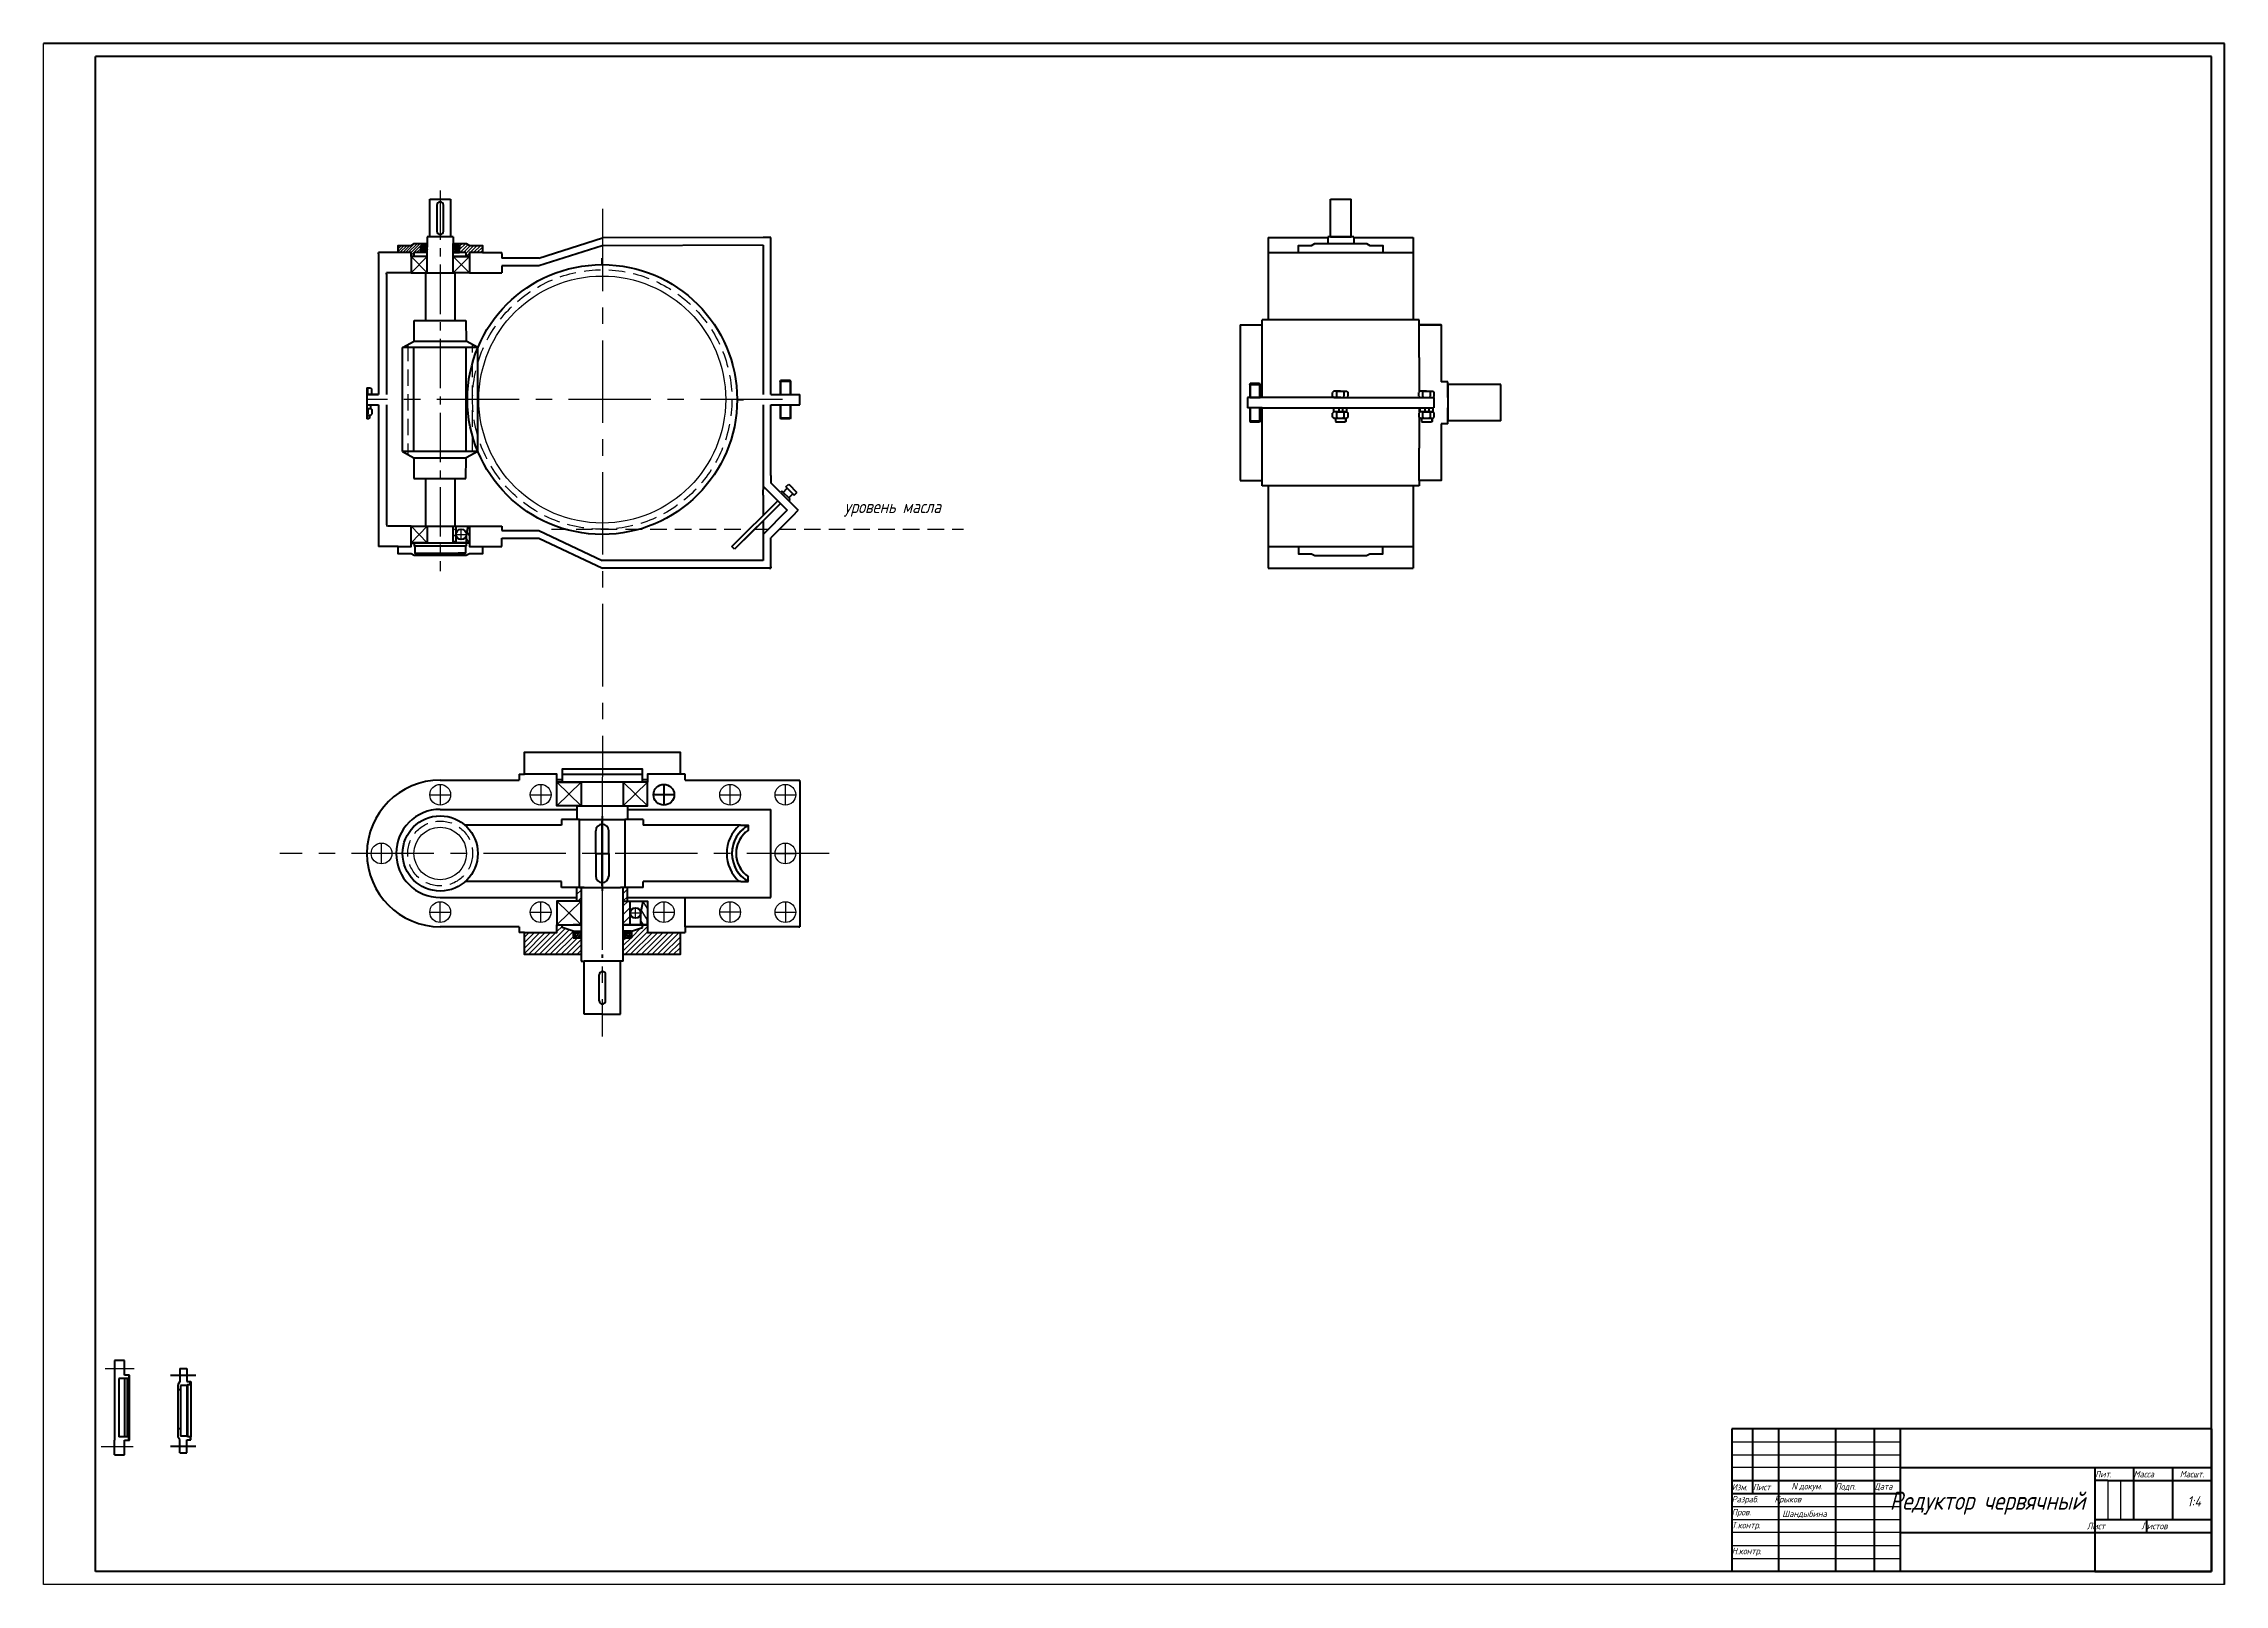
# Model space of a CAD drawing. Header units: millimetres. Extents: x -2503 to -1662, y -1923 to -1329.
import ezdxf

# ---------------------------------------------------------------- set-up
doc = ezdxf.new("R2010")
doc.units = ezdxf.units.MM
for name, pattern in [('осевая', [50.8, 31.75, -6.35, 6.35, -6.35]), ('осевая2', [28.575, 19.05, -3.175, 3.175, -3.175]), ('штриховая2', [9.525, 6.35, -3.175])]:
    doc.linetypes.add(name, pattern=pattern)
for name, color, linetype, lineweight in [('Основные', 7, 'Continuous', 53), ('Размеры', 7, 'Continuous', 25), ('РАМКА', 7, 'Continuous', 53), ('РАМКА1', 7, 'Continuous', 25), ('текст', 7, 'Continuous', 25), ('Тонкие', 7, 'Continuous', 25)]:
    doc.layers.add(name, color=color, linetype=linetype, lineweight=lineweight)
doc.styles.add('ADRF1', font='simplex.shx', dxfattribs={"width": 0.8, "oblique": 15})
pattern_1 = [(45, (-2453.2532, -1795.5792), (-1.459292, 1.459292), [])]
pattern_2 = [(45, (-2503.18955, -1923.3732), (-0.4939141, 0.4939141), []), (135, (-2503.18955, -1923.3732), (-0.4939141, -0.4939141), [])]
pattern_3 = [(45, (-2503.18955, -1923.37323), (-0.35921024, 0.35921024), []), (135, (-2503.18955, -1923.37323), (-0.35921024, -0.35921024), [])]

msp = doc.modelspace()

# ---------------------------------------------------------------- texts
at = {"layer": 'текст', "attachment_point": 5, "style": 'ADRF1'}
for s, insert, char_height, width in [('уровень масла', (-2175.77, -1508.55), 5, 49.3657), ('\\pxqj;Лит.', (-1704.69, -1880.87), 2.5, 15), ('\\pxqj;Масса', (-1689.69, -1880.87), 2.5, 15), ('Масшт.', (-1674.69, -1880.87), 2.5, 15), ('\\pxqj;Изм.', (-1848.19, -1885.87), 2.5, 8), ('\\pxqj;Разраб.', (-1843.19, -1890.87), 2.5, 18), ('\\pxqj;Лист', (-1839.19, -1885.87), 2.5, 10), ('\\pxqj;Крыков', (-1826.69, -1890.87), 2.5, 18), ('{\\fArial|b0|i0|c0|p34;N\\fArial|b0|i0|c204|p34; }докум.', (-1823.19, -1885.87), 2.5, 22), ('\\pxqj;Подп.', (-1804.69, -1885.87), 2.5, 15), ('\\pxqj;Дата', (-1792.19, -1885.87), 2.5, 10), ('Редуктор червячный', (-1753.57, -1892.07), 7, 75), ('1:4', (-1673.88, -1891.36), 4, 15), ('\\pxqj;Пров.', (-1843.19, -1895.87), 2.5, 18), ('\\pxqj;Т.контр.', (-1843.19, -1900.87), 2.5, 18), ('\\pxqj;Шандыбина', (-1823.69, -1896.37), 2.5, 18), ('\\pxqj;Лист ', (-1705.19, -1900.87), 2.5, 20), ('\\pxqj;Листов', (-1681.69, -1900.87), 2.5, 25), ('\\pxqj;Н.контр.', (-1843.19, -1910.87), 2.5, 18)]:
    msp.add_mtext(s, dxfattribs=dict(at, insert=insert, char_height=char_height, width=width))

# ---------------------------------------------------------------- hatches: boundary and pattern name
at = {"layer": 'Основные'}
h = msp.add_hatch(dxfattribs=at)
h.set_pattern_fill('ANSI32', color=256)
h.set_pattern_definition([(45, (-2512.328, -1923.373), (-6.7352, 6.7352), []), (45, (-2507.838, -1923.373), (-6.7352, 6.7352), [])])
h.paths.add_polyline_path([(-2470.04, -1867.75), (-2470.04, -1866.5), (-2470.29, -1866.5), (-2470.29, -1867.75)])
h = msp.add_hatch(dxfattribs=at)
h.set_pattern_fill('ANSI31', color=256)
h.set_pattern_definition([(45, (-2512.328, -1923.3732), (-2.24506, 2.24506), [])])
h.paths.add_polyline_path([(-2470.04, -1867.75), (-2470.04, -1866.5), (-2470.29, -1866.5), (-2470.29, -1867.75)])
at = {"layer": 'Тонкие'}
h = msp.add_hatch(dxfattribs=at)
h.set_pattern_fill('ANSI31', color=256, scale=0.24)
h.set_pattern_definition([(45, (-2503.18955, -1923.3732), (-0.5388154, 0.5388154), [])])
h.paths.add_polyline_path([(-2357.75, -1408.09), (-2357.75, -1407.39), (-2355.75, -1407.39), (-2355.25, -1407.39), (-2355.25, -1406.39), (-2360.25, -1406.39), (-2361.5, -1407.14), (-2366.5, -1407.14), (-2366.5, -1409.89), (-2362.75, -1409.89), (-2361.5, -1409.89), (-2361.5, -1411.39), (-2360.25, -1411.39), (-2360.25, -1411.14), (-2360.25, -1410.14), (-2359.98, -1409.89), (-2357.75, -1409.89)])
h = msp.add_hatch(dxfattribs=at)
h.set_pattern_fill('ANSI37', color=256, scale=0.16)
h.set_pattern_definition(pattern_3)
h.paths.add_polyline_path([(-2355.75, -1407.39), (-2357.75, -1407.39), (-2357.75, -1408.09), (-2357.75, -1409.89), (-2357.28, -1409.89), (-2357.28, -1408.09), (-2356.8, -1408.09), (-2356.8, -1408.53, -0.414214), (-2356.38, -1408.94, -0.414214), (-2356.8, -1409.35), (-2356.8, -1409.71), (-2355.77, -1409.71), (-2355.25, -1408.99)])
h = msp.add_hatch(dxfattribs=at)
h.set_pattern_fill('ANSI31', color=256, scale=0.29)
h.set_pattern_definition([(45, (-2503.1896, -1923.3732), (-0.6510686, 0.6510686), [])])
h.paths.add_polyline_path([(-2336.5, -1407.14), (-2339, -1407.14), (-2340.25, -1406.39), (-2345.25, -1406.39), (-2345.25, -1407.39), (-2342.75, -1407.39), (-2342.75, -1409.89), (-2340.42, -1409.89), (-2340.25, -1410.14), (-2340.25, -1411.14), (-2340.25, -1411.39), (-2339, -1411.39), (-2339, -1409.89), (-2336.5, -1409.89)])
h.paths.add_polyline_path([(-2334, -1407.14), (-2336.5, -1407.14), (-2336.5, -1409.89), (-2334, -1409.89)])
h = msp.add_hatch(dxfattribs=at)
h.set_pattern_fill('ANSI37', color=256, scale=0.16)
h.set_pattern_definition(pattern_3)
h.paths.add_polyline_path([(-2342.75, -1407.39), (-2344.75, -1407.39), (-2345.25, -1408.99), (-2344.73, -1409.71), (-2343.71, -1409.71), (-2343.71, -1409.35, -0.414214), (-2344.12, -1408.94, -0.414214), (-2343.71, -1408.53), (-2343.71, -1408.09), (-2343.22, -1408.09), (-2343.22, -1409.89), (-2342.75, -1409.89), (-2342.75, -1408.09)])
h = msp.add_hatch(dxfattribs=at)
h.set_pattern_fill('ANSI31', color=256, scale=0.52)
h.set_pattern_definition([(45, (-2453.2532, -1795.5792), (-1.167433, 1.167433), [])])
h.paths.add_polyline_path([(-2345.25, -1521.77), (-2344.13, -1521.77), (-2344.13, -1515.39), (-2345.25, -1515.39)])
h = msp.add_hatch(dxfattribs=at)
h.set_pattern_fill('ANSI31', color=256, scale=0.45, angle=75)
h.set_pattern_definition([(120, (-2453.2532, -1795.5792), (-1.237334, -0.714375), [])])
h.paths.add_polyline_path([(-2339, -1515.39), (-2339.43, -1515.39), (-2340.13, -1518.58), (-2340.13, -1521.77), (-2339, -1521.77)])
h = msp.add_hatch(dxfattribs=at)
h.set_pattern_fill('ANSI31', color=256, scale=0.65)
h.set_pattern_definition(pattern_1)
h.paths.add_polyline_path([(-2295.88, -1654.7), (-2296.5, -1654.7), (-2297.5, -1654.7), (-2297.5, -1659.98), (-2295.88, -1659.98)])
h = msp.add_hatch(dxfattribs=at)
h.set_pattern_fill('ANSI31', color=256, scale=0.65)
h.set_pattern_definition(pattern_1)
h.paths.add_polyline_path([(-2278, -1654.7), (-2279.63, -1654.7), (-2279.63, -1659.98), (-2278, -1659.98)])
h = msp.add_hatch(dxfattribs=at)
h.set_pattern_fill('ANSI31', color=256, scale=0.74)
h.set_pattern_definition([(45, (-2453.2532, -1795.5792), (-1.661347, 1.661347), [])])
h.paths.add_polyline_path([(-2276.94, -1659.98), (-2279.63, -1659.98), (-2279.63, -1669.1), (-2276.94, -1669.1)])
h = msp.add_hatch(dxfattribs=at)
h.set_pattern_fill('ANSI31', color=256, scale=0.74, angle=77)
h.set_pattern_definition([(122, (-2453.2532, -1795.5792), (-1.99249, -1.245045), [])])
h.paths.add_polyline_path([(-2270.25, -1659.98), (-2271.96, -1659.98), (-2272.94, -1664.54), (-2272.94, -1669.1), (-2270.25, -1669.1)])
h = msp.add_hatch(dxfattribs=at)
h.set_pattern_fill('ANSI31', color=256, scale=0.46)
h.set_pattern_definition([(45, (-2503.1896, -1923.3732), (-1.0327295, 1.0327295), [])])
h.paths.add_polyline_path([(-2295.88, -1674.1), (-2299, -1674.1), (-2299, -1671.6), (-2303.25, -1670.1), (-2303.25, -1669.1), (-2305.25, -1669.1), (-2305.25, -1672.1), (-2310.25, -1672.1), (-2310.25, -1680.6), (-2295.88, -1680.6)])
h.paths.add_polyline_path([(-2310.25, -1672.1), (-2317.75, -1672.1), (-2317.75, -1680.6), (-2310.25, -1680.6)])
h.paths.add_polyline_path([(-2265.25, -1672.1), (-2270.25, -1672.1), (-2270.25, -1669.1), (-2272.25, -1669.1), (-2272.25, -1670.1), (-2276.5, -1671.6), (-2276.5, -1674.1), (-2278.49, -1674.1), (-2279.63, -1674.1), (-2279.63, -1680.6), (-2265.25, -1680.6)])
h.paths.add_polyline_path([(-2257.75, -1672.1), (-2265.25, -1672.1), (-2265.25, -1680.6), (-2257.75, -1680.6)])
h = msp.add_hatch(dxfattribs=at)
h.set_pattern_fill('ANSI37', color=256, scale=0.22)
h.set_pattern_definition(pattern_2)
h.paths.add_polyline_path([(-2298.31, -1671.6), (-2299, -1671.6), (-2299, -1674.1), (-2297.01, -1674.1), (-2295.88, -1672.4), (-2296.66, -1671.84), (-2297.72, -1671.84), (-2297.72, -1672.13, -0.414214), (-2297.2, -1672.65, -0.414214), (-2297.72, -1673.16), (-2297.72, -1673.45), (-2298.31, -1673.45)])
h = msp.add_hatch(dxfattribs=at)
h.set_pattern_fill('ANSI37', color=256, scale=0.22)
h.set_pattern_definition(pattern_2)
h.paths.add_polyline_path([(-2277.2, -1671.6), (-2276.5, -1671.6), (-2276.5, -1674.1), (-2278.49, -1674.1), (-2279.63, -1672.4), (-2278.85, -1671.84), (-2277.79, -1671.84), (-2277.79, -1672.13, 0.414214), (-2278.3, -1672.65, 0.414214), (-2277.79, -1673.16), (-2277.79, -1673.45), (-2277.2, -1673.45)])

# ---------------------------------------------------------------- linework, layer by layer
at = {"layer": 'Основные'}
for p, q in [((-1662.19, -1329.37), (-2503.19, -1329.37)), ((-1667.19, -1334.37), (-2483.19, -1334.37)), ((-1667.19, -1918.37), (-1667.19, -1334.37)), ((-1662.19, -1923.37), (-1662.19, -1329.37)), ((-2354.25, -1403.89), (-2354.25, -1389.39)), ((-2354.25, -1389.39), (-2346.25, -1389.39)), ((-2351.5, -1391.64), (-2351.5, -1401.64)), ((-2349, -1401.64), (-2349, -1391.64)), ((-2346.25, -1389.39), (-2346.25, -1403.89)), ((-2006.97, -1403.89), (-2006.97, -1389.39)), ((-2006.97, -1389.39), (-1998.97, -1389.39)), ((-1998.97, -1403.89), (-1998.97, -1389.39)), ((-2355.25, -1403.89), (-2355.25, -1407.86)), ((-2345.25, -1403.89), (-2355.25, -1403.89)), ((-2345.25, -1403.89), (-2345.25, -1406.39)), ((-2312.22, -1412.08), (-2287.65, -1404.23)), ((-2225.75, -1404.08), (-2287.65, -1404.23)), ((-2222.75, -1404.08), (-2225.75, -1404.08)), ((-2222.75, -1464.58), (-2222.75, -1404.08)), ((-2030.97, -1404.08), (-2030.97, -1406.39)), ((-2030.97, -1404.08), (-2007.97, -1404.08)), ((-2030.97, -1404.08), (-2007.97, -1404.08)), ((-1997.97, -1403.89), (-2007.97, -1403.89)), ((-2007.97, -1403.89), (-2007.97, -1404.08)), ((-2007.97, -1404.08), (-2007.97, -1406.39)), ((-2006.97, -1403.89), (-1998.97, -1403.89)), ((-1997.97, -1403.89), (-1997.97, -1404.08)), ((-1997.97, -1404.08), (-1974.97, -1404.08)), ((-1997.97, -1404.08), (-1997.97, -1406.39)), ((-1997.97, -1404.08), (-1974.97, -1404.08)), ((-1974.97, -1404.08), (-1974.97, -1406.39)), ((-2373.5, -1409.89), (-2374, -1409.89)), ((-2374, -1410.39), (-2374, -1409.89)), ((-2374, -1410.39), (-2374, -1464.58)), ((-2366.5, -1409.89), (-2373.5, -1409.89)), ((-2359.98, -1409.89), (-2360.25, -1410.14)), ((-2355.25, -1409.89), (-2359.98, -1409.89)), ((-2357.75, -1407.39), (-2355.75, -1407.39)), ((-2357.75, -1407.39), (-2357.75, -1408.09)), ((-2357.75, -1408.09), (-2357.75, -1407.39)), ((-2357.75, -1409.89), (-2357.75, -1408.09)), ((-2355.25, -1409.89), (-2357.75, -1409.89)), ((-2357.28, -1408.09), (-2356.8, -1408.09)), ((-2357.28, -1408.09), (-2357.28, -1409.89)), ((-2356.8, -1408.09), (-2356.8, -1408.53)), ((-2356.8, -1409.35), (-2356.8, -1409.71)), ((-2356.8, -1409.71), (-2355.77, -1409.71)), ((-2355.77, -1409.71), (-2355.25, -1408.99)), ((-2355.75, -1407.39), (-2355.25, -1408.99)), ((-2355.25, -1411.39), (-2355.25, -1406.39)), ((-2345.25, -1411.39), (-2345.25, -1406.39)), ((-2344.75, -1407.39), (-2345.25, -1408.99)), ((-2344.73, -1409.71), (-2345.25, -1408.99)), ((-2340.42, -1409.89), (-2345.25, -1409.89)), ((-2345.25, -1409.89), (-2342.75, -1409.89)), ((-2342.75, -1407.39), (-2344.75, -1407.39)), ((-2343.71, -1409.71), (-2344.73, -1409.71)), ((-2343.22, -1408.09), (-2343.71, -1408.09)), ((-2343.71, -1408.09), (-2343.71, -1408.53)), ((-2343.71, -1409.35), (-2343.71, -1409.71)), ((-2343.22, -1408.09), (-2343.22, -1409.89)), ((-2342.75, -1409.89), (-2343.22, -1409.89)), ((-2342.75, -1409.89), (-2342.75, -1407.39)), ((-2342.75, -1407.39), (-2342.75, -1408.09)), ((-2342.75, -1409.89), (-2342.75, -1408.09)), ((-2334, -1409.89), (-2327, -1409.89)), ((-2327, -1409.89), (-2326.5, -1409.89)), ((-2327, -1409.89), (-2326.5, -1409.89)), ((-2326.5, -1410.39), (-2326.5, -1409.89)), ((-2326.5, -1410.39), (-2326.5, -1412.08)), ((-2318.04, -1412.08), (-2326.5, -1412.08)), ((-2312.22, -1412.08), (-2318.04, -1412.08)), ((-2287.75, -1407.3), (-2312.22, -1415.08)), ((-2312.22, -1412.08), (-2312.22, -1412.08)), ((-2287.77, -1414.58), (-2287.77, -1412.08)), ((-2287.77, -1412.08), (-2287.77, -1412.08)), ((-2225.75, -1407.08), (-2287.75, -1407.3)), ((-2225.75, -1407.08), (-2225.75, -1464.58)), ((-2030.97, -1406.39), (-2030.97, -1409.89)), ((-2030.97, -1409.89), (-2030.97, -1435.83)), ((-2030.97, -1409.89), (-1974.97, -1409.89)), ((-2019.22, -1409.89), (-1986.72, -1409.89)), ((-2007.97, -1406.39), (-1997.97, -1406.39)), ((-1974.97, -1406.39), (-1974.97, -1409.89)), ((-1974.97, -1409.89), (-1974.97, -1435.83)), ((-2370.5, -1417.77), (-2371, -1417.77)), ((-2371, -1418.27), (-2371, -1417.77)), ((-2371, -1418.27), (-2371, -1464.58)), ((-2361.5, -1417.77), (-2370.5, -1417.77)), ((-2355.88, -1417.77), (-2355.88, -1436.08)), ((-2355.88, -1417.77), (-2344.63, -1417.77)), ((-2344.63, -1417.77), (-2344.63, -1436.08)), ((-2339, -1417.77), (-2327.03, -1417.77)), ((-2327.03, -1417.77), (-2326.53, -1417.77)), ((-2327.03, -1417.77), (-2326.53, -1417.77)), ((-2312.22, -1415.08), (-2326.53, -1415.08)), ((-2326.53, -1415.08), (-2326.53, -1417.27)), ((-2326.53, -1417.27), (-2326.53, -1417.77)), ((-2312.22, -1415.08), (-2312.22, -1415.08)), ((-2360.32, -1444.08), (-2360.32, -1436.08)), ((-2360.32, -1436.08), (-2340.32, -1436.08)), ((-2340.32, -1436.08), (-2340.19, -1444.08)), ((-2041.75, -1437.83), (-2033.25, -1437.83)), ((-2041.75, -1437.83), (-2041.75, -1497.83)), ((-1974.97, -1435.83), (-2033.25, -1435.83)), ((-2033.25, -1465.83), (-2033.25, -1435.83)), ((-1972.7, -1435.83), (-1974.97, -1435.83)), ((-1972.7, -1437.83), (-1972.7, -1435.83)), ((-1964.2, -1437.83), (-1972.7, -1437.83)), ((-2364.75, -1446.58), (-2360.32, -1444.08)), ((-2360.32, -1444.08), (-2340.19, -1444.08)), ((-2335.75, -1446.58), (-2340.19, -1444.08)), ((-2364.75, -1486.58), (-2364.75, -1446.58)), ((-2335.75, -1446.58), (-2364.75, -1446.58)), ((-2360.38, -1486.58), (-2360.38, -1446.58)), ((-2340.25, -1446.58), (-2360.25, -1446.58)), ((-2335.75, -1486.58), (-2335.75, -1446.58)), ((-1972.7, -1450.33), (-1972.7, -1463.64)), ((-2378.5, -1462.08), (-2378.5, -1462.2)), ((-2378.5, -1462.08), (-2377.63, -1462.08)), ((-2378.5, -1462.08), (-2378.5, -1464.58)), ((-2378.5, -1462.2), (-2378.13, -1462.58)), ((-2378.13, -1464.08), (-2378.13, -1462.58)), ((-2377.63, -1462.08), (-2377.13, -1462.08)), ((-2377.13, -1462.08), (-2376.63, -1462.58)), ((-2376.63, -1464.08), (-2376.63, -1462.58)), ((-2219.13, -1459.58), (-2218.99, -1459.08)), ((-2219.13, -1459.58), (-2215.13, -1459.54)), ((-2219.13, -1459.58), (-2219.13, -1464.58)), ((-2218.99, -1459.08), (-2215.34, -1459.08)), ((-2218.99, -1459.58), (-2218.99, -1464.58)), ((-2215.13, -1459.54), (-2215.34, -1459.08)), ((-2215.34, -1459.54), (-2215.34, -1464.58)), ((-2215.13, -1459.54), (-2215.13, -1464.58)), ((-2038.06, -1460.83), (-2037.92, -1460.33)), ((-2038.06, -1460.83), (-2034.06, -1460.79)), ((-2038.06, -1460.83), (-2038.06, -1465.83)), ((-2037.92, -1460.33), (-2034.27, -1460.33)), ((-2037.92, -1460.83), (-2037.92, -1465.83)), ((-2034.06, -1460.79), (-2034.27, -1460.33)), ((-2034.27, -1460.79), (-2034.27, -1465.83)), ((-2034.06, -1460.79), (-2034.06, -1465.83)), ((-2005.6, -1463.33), (-2006.1, -1463.83)), ((-2003.1, -1463.33), (-2005.6, -1463.33)), ((-2004.6, -1463.83), (-2004.1, -1463.33)), ((-2004.1, -1463.33), (-2002.1, -1463.33)), ((-2003.1, -1463.33), (-2000.6, -1463.33)), ((-2002.1, -1463.33), (-2001.6, -1463.83)), ((-2000.6, -1463.33), (-2000.1, -1463.83)), ((-1972.38, -1463.33), (-1972.88, -1463.83)), ((-1969.88, -1463.33), (-1972.38, -1463.33)), ((-1971.38, -1463.83), (-1970.88, -1463.33)), ((-1970.88, -1463.33), (-1968.88, -1463.33)), ((-1969.88, -1463.33), (-1967.38, -1463.33)), ((-1968.88, -1463.33), (-1968.38, -1463.83)), ((-1967.38, -1463.33), (-1966.88, -1463.83)), ((-1961.7, -1459.7), (-1964.2, -1459.7)), ((-1961.7, -1465.83), (-1961.7, -1459.7)), ((-1941.2, -1460.83), (-1961.7, -1460.83)), ((-1961.7, -1460.83), (-1961.7, -1465.83)), ((-1941.2, -1474.83), (-1941.2, -1460.83)), ((-2378.5, -1464.45), (-2378.13, -1464.08)), ((-2378.5, -1464.45), (-2378.5, -1474.08)), ((-2378.5, -1464.58), (-2374, -1464.58)), ((-2374, -1464.58), (-2378.5, -1464.58)), ((-2378.5, -1464.58), (-2377.13, -1464.58)), ((-2378.5, -1468.58), (-2374, -1468.58)), ((-2378.5, -1470.08), (-2377.5, -1470.08)), ((-2378.5, -1470.08), (-2378, -1470.58)), ((-2378.5, -1470.08), (-2377, -1470.08)), ((-2378, -1472.08), (-2378, -1470.58)), ((-2377.13, -1464.58), (-2376.63, -1464.08)), ((-2377, -1470.08), (-2377, -1468.58)), ((-2377, -1470.08), (-2376.5, -1470.58)), ((-2376.5, -1472.08), (-2376.5, -1470.58)), ((-2374, -1468.58), (-2374, -1522.77)), ((-2371, -1468.58), (-2371, -1514.89)), ((-2235.75, -1466.58), (-2233.25, -1466.58)), ((-2235.75, -1466.58), (-2233.25, -1466.58)), ((-2225.75, -1468.58), (-2225.75, -1498.86)), ((-2222.75, -1464.58), (-2211.5, -1464.58)), ((-2222.75, -1468.58), (-2211.5, -1468.58)), ((-2222.75, -1495.86), (-2222.75, -1468.58)), ((-2219.63, -1464.58), (-2214.63, -1464.58)), ((-2219.13, -1468.58), (-2219.13, -1473.58)), ((-2218.99, -1468.58), (-2218.99, -1473.58)), ((-2215.34, -1468.58), (-2215.34, -1473.58)), ((-2215.13, -1468.58), (-2215.13, -1473.58)), ((-2211.5, -1468.58), (-2211.5, -1464.58)), ((-2033.25, -1465.83), (-2038.87, -1465.83)), ((-2038.87, -1465.83), (-2038.87, -1469.83)), ((-2033.25, -1469.83), (-2038.87, -1469.83)), ((-2038.06, -1465.83), (-2034.06, -1465.83)), ((-2038.06, -1469.83), (-2038.06, -1474.83)), ((-2037.92, -1469.83), (-2037.92, -1474.83)), ((-2034.27, -1469.83), (-2034.27, -1474.83)), ((-2034.06, -1469.83), (-2034.06, -1474.83)), ((-2002.97, -1465.83), (-2033.25, -1465.83)), ((-2033.25, -1499.83), (-2033.25, -1469.83)), ((-2033.25, -1469.83), (-2003.97, -1469.83)), ((-2006.1, -1465.33), (-2006.1, -1463.83)), ((-2006.1, -1465.33), (-2005.6, -1465.83)), ((-2005.6, -1471.33), (-2006.1, -1471.83)), ((-2005.6, -1465.83), (-2000.6, -1465.83)), ((-2005.6, -1471.33), (-2005.6, -1469.83)), ((-2000.6, -1471.33), (-2005.6, -1471.33)), ((-2003.1, -1471.33), (-2005.6, -1471.33)), ((-2004.6, -1463.83), (-2004.6, -1465.33)), ((-2004.1, -1465.83), (-2004.6, -1465.33)), ((-2004.6, -1471.83), (-2004.1, -1471.33)), ((-2004.1, -1471.33), (-2002.1, -1471.33)), ((-2003.97, -1469.83), (-2001.97, -1469.83)), ((-2003.72, -1469.83), (-2003.72, -1471.33)), ((-2003.1, -1471.33), (-2000.6, -1471.33)), ((-2002.97, -1465.83), (-1972.7, -1465.83)), ((-2002.97, -1469.83), (-1972.7, -1469.83)), ((-2002.22, -1469.83), (-2002.22, -1471.33)), ((-2002.1, -1465.83), (-2001.6, -1465.33)), ((-2002.1, -1471.33), (-2001.6, -1471.83)), ((-2001.6, -1465.33), (-2001.6, -1463.83)), ((-2000.6, -1465.83), (-2000.1, -1465.33)), ((-2000.6, -1471.33), (-2000.6, -1469.83)), ((-2000.6, -1471.33), (-2000.1, -1471.83)), ((-2000.1, -1465.33), (-2000.1, -1463.83)), ((-1991.58, -1469.83), (-1988.58, -1469.83)), ((-1990.46, -1465.83), (-1990.21, -1465.83)), ((-1990.21, -1465.83), (-1985.46, -1465.83)), ((-1990.21, -1465.83), (-1990.21, -1465.83)), ((-1988.83, -1469.83), (-1986.83, -1469.83)), ((-1987.08, -1469.83), (-1984.08, -1469.83)), ((-1972.88, -1465.33), (-1972.88, -1463.83)), ((-1972.88, -1465.33), (-1972.38, -1465.83)), ((-1972.38, -1471.33), (-1972.88, -1471.83)), ((-1972.7, -1465.52), (-1972.7, -1465.83)), ((-1972.7, -1465.83), (-1967.07, -1465.83)), ((-1972.7, -1469.83), (-1972.7, -1471.64)), ((-1972.7, -1469.83), (-1967.07, -1469.83)), ((-1972.38, -1465.83), (-1967.38, -1465.83)), ((-1972.38, -1471.33), (-1972.38, -1469.83)), ((-1967.38, -1471.33), (-1972.38, -1471.33)), ((-1969.88, -1471.33), (-1972.38, -1471.33)), ((-1971.38, -1463.83), (-1971.38, -1465.33)), ((-1970.88, -1465.83), (-1971.38, -1465.33)), ((-1971.38, -1471.83), (-1970.88, -1471.33)), ((-1970.88, -1471.33), (-1968.88, -1471.33)), ((-1970.51, -1469.83), (-1970.51, -1471.33)), ((-1969.88, -1471.33), (-1967.38, -1471.33)), ((-1969.01, -1469.83), (-1969.01, -1471.33)), ((-1968.88, -1465.83), (-1968.38, -1465.33)), ((-1968.88, -1471.33), (-1968.38, -1471.83)), ((-1968.38, -1465.33), (-1968.38, -1463.83)), ((-1967.38, -1465.83), (-1966.88, -1465.33)), ((-1967.38, -1471.33), (-1967.38, -1469.83)), ((-1967.38, -1471.33), (-1966.88, -1471.83)), ((-1967.07, -1465.83), (-1967.07, -1469.83)), ((-1966.88, -1465.33), (-1966.88, -1463.83)), ((-1961.7, -1465.83), (-1961.7, -1469.83)), ((-1961.7, -1475.95), (-1961.7, -1469.83)), ((-1961.7, -1469.83), (-1961.7, -1474.83)), ((-2378.5, -1472.58), (-2378, -1472.08)), ((-2378.5, -1472.58), (-2377, -1472.58)), ((-2377.75, -1474.08), (-2378.5, -1474.08)), ((-2377.5, -1473.83), (-2377.75, -1474.08)), ((-2377.5, -1472.58), (-2377.5, -1473.83)), ((-2377, -1472.58), (-2376.5, -1472.08)), ((-2219.13, -1473.58), (-2215.13, -1473.58)), ((-2219.13, -1473.58), (-2218.99, -1474.08)), ((-2215.34, -1474.08), (-2218.99, -1474.08)), ((-2215.13, -1473.58), (-2215.34, -1474.08)), ((-2038.06, -1474.83), (-2034.06, -1474.83)), ((-2038.06, -1474.83), (-2037.92, -1475.33)), ((-2034.27, -1475.33), (-2037.92, -1475.33)), ((-2034.06, -1474.83), (-2034.27, -1475.33)), ((-2006.1, -1473.33), (-2006.1, -1471.83)), ((-2006.1, -1473.33), (-2005.6, -1473.83)), ((-2005.6, -1473.83), (-2000.6, -1473.83)), ((-2004.97, -1473.83), (-2004.97, -1475.08)), ((-2004.97, -1475.08), (-2004.72, -1475.33)), ((-2001.22, -1475.33), (-2004.72, -1475.33)), ((-2004.6, -1471.83), (-2004.6, -1473.33)), ((-2004.1, -1473.83), (-2004.6, -1473.33)), ((-2002.1, -1473.83), (-2001.6, -1473.33)), ((-2001.6, -1473.33), (-2001.6, -1471.83)), ((-2000.97, -1475.08), (-2001.22, -1475.33)), ((-2000.97, -1473.83), (-2000.97, -1475.08)), ((-2000.6, -1473.83), (-2000.1, -1473.33)), ((-2000.1, -1473.33), (-2000.1, -1471.83)), ((-1972.88, -1471.83), (-1972.88, -1473.33)), ((-1972.88, -1473.33), (-1972.38, -1473.83)), ((-1972.7, -1473.52), (-1972.7, -1485.33)), ((-1972.38, -1473.83), (-1967.38, -1473.83)), ((-1971.76, -1473.83), (-1971.76, -1475.08)), ((-1971.76, -1475.08), (-1971.51, -1475.33)), ((-1968.01, -1475.33), (-1971.51, -1475.33)), ((-1971.38, -1471.83), (-1971.38, -1473.33)), ((-1970.88, -1473.83), (-1971.38, -1473.33)), ((-1968.88, -1473.83), (-1968.38, -1473.33)), ((-1968.38, -1473.33), (-1968.38, -1471.83)), ((-1967.76, -1475.08), (-1968.01, -1475.33)), ((-1967.76, -1473.83), (-1967.76, -1475.08)), ((-1967.38, -1473.83), (-1966.88, -1473.33)), ((-1966.88, -1473.33), (-1966.88, -1471.83)), ((-1961.7, -1475.95), (-1964.2, -1475.95)), ((-1941.2, -1474.83), (-1961.7, -1474.83)), ((-2335.75, -1486.58), (-2364.75, -1486.58)), ((-2364.75, -1486.58), (-2360.38, -1489.08)), ((-2335.75, -1486.58), (-2340.19, -1489.08)), ((-2360.38, -1489.08), (-2360.38, -1497.08)), ((-2360.38, -1489.08), (-2340.19, -1489.08)), ((-2340.38, -1497.08), (-2340.19, -1489.08)), ((-2222.75, -1495.86), (-2222.75, -1498.34)), ((-2360.38, -1497.08), (-2340.38, -1497.08)), ((-2355.88, -1497.08), (-2355.88, -1515.39)), ((-2344.63, -1497.08), (-2344.63, -1515.39)), ((-2225.75, -1498.86), (-2225.75, -1501.34)), ((-2225.75, -1499.94), (-2216.39, -1509.3)), ((-2225.75, -1503.46), (-2225.75, -1501.34)), ((-2225.75, -1503.46), (-2225.75, -1505.94)), ((-2222.75, -1498.34), (-2222.75, -1498.69)), ((-2219.04, -1502.41), (-2222.75, -1498.69)), ((-2220.1, -1505.59), (-2220.63, -1505.06)), ((-2218.51, -1501.87), (-2219.04, -1502.41)), ((-2219.04, -1502.41), (-2215.86, -1505.59)), ((-2215.33, -1505.06), (-2218.51, -1501.87)), ((-2217.98, -1502.41), (-2216.39, -1500.81)), ((-2216.92, -1500.28), (-2215.86, -1499.22)), ((-2216.92, -1500.28), (-2213.74, -1503.47)), ((-2215.86, -1499.22), (-2212.68, -1502.41)), ((-2214.27, -1502.94), (-2215.86, -1504.53)), ((-2215.86, -1505.59), (-2215.33, -1505.06)), ((-2213.74, -1503.47), (-2212.68, -1502.41)), ((-2041.75, -1497.83), (-2033.25, -1497.83)), ((-1972.7, -1499.83), (-2033.25, -1499.83)), ((-2030.97, -1499.83), (-2033.25, -1499.83)), ((-2030.97, -1499.83), (-2030.97, -1523.27)), ((-1972.7, -1499.83), (-1974.97, -1499.83)), ((-1974.97, -1499.83), (-1974.97, -1523.27)), ((-1972.7, -1497.83), (-1972.7, -1499.83)), ((-1964.2, -1497.83), (-1972.7, -1497.83)), ((-2237.78, -1523.26), (-2220.1, -1505.59)), ((-2219.04, -1506.65), (-2236.72, -1524.33)), ((-2219.04, -1506.65), (-2233.18, -1520.79)), ((-2225.75, -1505.94), (-2225.75, -1511.24)), ((-2216.39, -1509.3), (-2225.75, -1518.66)), ((-2225.75, -1513.36), (-2225.75, -1528.58)), ((-2214.27, -1511.42), (-2222.75, -1519.91)), ((-2220.1, -1505.59), (-2219.04, -1506.65)), ((-2219.04, -1506.65), (-2218.51, -1507.18)), ((-2215.86, -1505.59), (-2212.15, -1509.3)), ((-2214.27, -1511.42), (-2212.15, -1509.3)), ((-2361.5, -1515.39), (-2370.5, -1515.39)), ((-2355.25, -1515.39), (-2345.25, -1515.39)), ((-2344.13, -1521.77), (-2344.13, -1515.39)), ((-2340.13, -1518.58), (-2339.43, -1515.39)), ((-2340.13, -1521.77), (-2340.13, -1518.58)), ((-2339, -1515.39), (-2334, -1515.39)), ((-2334, -1515.39), (-2326.53, -1515.39)), ((-2326.53, -1515.39), (-2326.53, -1517.08)), ((-2326.53, -1517.08), (-2312.22, -1517.08)), ((-2326.53, -1520.08), (-2312.22, -1520.08)), ((-2326.53, -1523.27), (-2326.53, -1520.08)), ((-2312.22, -1517.08), (-2287.75, -1528.58)), ((-2312.22, -1520.08), (-2287.7, -1531.58)), ((-2222.75, -1531.08), (-2222.75, -1519.91)), ((-2222.75, -1531.58), (-2222.75, -1519.91)), ((-2374, -1522.77), (-2374, -1523.27)), ((-2373.5, -1523.27), (-2374, -1523.27)), ((-2366.5, -1523.27), (-2373.5, -1523.27)), ((-2334, -1523.27), (-2326.53, -1523.27)), ((-2225.75, -1528.58), (-2287.75, -1528.58)), ((-2236.72, -1524.33), (-2237.78, -1523.26)), ((-2030.97, -1523.27), (-1974.97, -1523.27)), ((-2030.97, -1523.27), (-2030.97, -1526.77)), ((-2030.97, -1526.77), (-2030.97, -1531.58)), ((-2019.22, -1523.27), (-1986.72, -1523.27)), ((-2007.97, -1526.77), (-1997.97, -1526.77)), ((-1974.97, -1523.27), (-1974.97, -1526.77)), ((-1974.97, -1526.77), (-1974.97, -1531.58)), ((-2223.25, -1531.58), (-2287.7, -1531.58)), ((-2223.25, -1531.58), (-2222.75, -1531.58)), ((-2222.75, -1531.08), (-2222.75, -1531.58)), ((-2030.97, -1531.58), (-1974.97, -1531.58)), ((-2350.25, -1613.33), (-2319.75, -1613.33)), ((-2319.75, -1611.05), (-2319.75, -1613.33)), ((-2319.75, -1611.05), (-2317.75, -1611.05)), ((-2303.25, -1611.05), (-2272.25, -1611.05)), ((-2295.88, -1614.05), (-2302.55, -1614.05)), ((-2255.75, -1611.05), (-2257.75, -1611.05)), ((-2255.75, -1613.33), (-2255.75, -1611.05)), ((-2255.75, -1613.33), (-2212, -1613.33)), ((-2222.75, -1613.33), (-2222.75, -1613.33)), ((-2212, -1613.33), (-2211.5, -1613.33)), ((-2211.5, -1613.83), (-2211.5, -1613.33)), ((-2211.5, -1613.83), (-2211.5, -1669.33)), ((-2260, -1618.95), (-2268, -1618.95)), ((-2264, -1614.95), (-2264, -1622.95)), ((-2350.25, -1624.58), (-2297.5, -1624.58)), ((-2303.5, -1630.7), (-2340.66, -1630.7)), ((-2296.5, -1628.45), (-2303.5, -1628.45)), ((-2303.5, -1628.45), (-2303.5, -1630.7)), ((-2297.5, -1623.18), (-2297.5, -1628.45)), ((-2297.5, -1623.18), (-2278, -1623.18)), ((-2296.5, -1654.7), (-2296.5, -1628.45)), ((-2296.5, -1628.45), (-2279, -1628.45)), ((-2287.75, -1627.2), (-2287.75, -1655.95)), ((-2287.75, -1654.08), (-2287.75, -1629.08)), ((-2287.75, -1641.58), (-2287.75, -1630.33)), ((-2272, -1628.45), (-2279, -1628.45)), ((-2279, -1628.45), (-2279, -1654.7)), ((-2278, -1623.18), (-2278, -1628.45)), ((-2278, -1624.58), (-2222.75, -1624.58)), ((-2272, -1628.45), (-2272, -1630.7)), ((-2234.44, -1630.7), (-2272, -1630.7)), ((-2234.44, -1630.7), (-2231.42, -1630.7)), ((-2231.42, -1630.7), (-2231.42, -1632.62)), ((-2222.75, -1658.58), (-2222.75, -1624.58)), ((-2290.25, -1641.58), (-2290.25, -1632.83)), ((-2287.75, -1651.58), (-2287.75, -1631.58)), ((-2285.25, -1641.58), (-2285.25, -1632.83)), ((-2314.43, -1641.58), (-2314.43, -1641.58)), ((-2290.25, -1641.58), (-2285.25, -1641.58)), ((-2290.25, -1641.58), (-2290.25, -1650.33)), ((-2287.75, -1641.58), (-2287.75, -1641.58)), ((-2287.75, -1641.58), (-2287.75, -1652.83)), ((-2285.25, -1641.58), (-2285.25, -1650.33)), ((-2303.5, -1652.45), (-2340.66, -1652.45)), ((-2303.5, -1654.7), (-2303.5, -1652.45)), ((-2294.72, -1654.7), (-2303.5, -1654.7)), ((-2297.5, -1659.98), (-2297.5, -1654.7)), ((-2296.5, -1654.7), (-2280.73, -1654.7)), ((-2295.88, -1654.7), (-2295.88, -1683.1)), ((-2272, -1654.7), (-2280.73, -1654.7)), ((-2279.63, -1683.1), (-2279.63, -1654.7)), ((-2278, -1659.98), (-2278, -1654.7)), ((-2234.34, -1652.45), (-2272, -1652.45)), ((-2272, -1654.7), (-2272, -1652.45)), ((-2234.34, -1652.45), (-2231.42, -1652.45)), ((-2231.42, -1652.45), (-2231.42, -1650.54)), ((-2350.25, -1658.58), (-2297.5, -1658.58)), ((-2278, -1659.53), (-2278.04, -1659.38)), ((-2278, -1658.58), (-2222.75, -1658.58)), ((-2276.94, -1669.1), (-2276.94, -1659.98)), ((-2272.94, -1664.54), (-2271.96, -1659.98)), ((-2272.94, -1669.1), (-2272.94, -1664.54)), ((-2255.75, -1669.83), (-2255.75, -1658.58)), ((-2319.75, -1669.83), (-2350.25, -1669.83)), ((-2322.75, -1669.83), (-2350.25, -1669.83)), ((-2319.75, -1669.83), (-2319.75, -1672.1)), ((-2317.75, -1672.1), (-2319.75, -1672.1)), ((-2303.25, -1670.1), (-2303.25, -1669.1)), ((-2299, -1671.6), (-2303.25, -1670.1)), ((-2295.88, -1669.1), (-2299, -1669.1)), ((-2299, -1671.6), (-2299, -1674.1)), ((-2299, -1671.6), (-2295.88, -1671.6)), ((-2298.31, -1673.45), (-2298.31, -1671.6)), ((-2297.72, -1673.45), (-2298.31, -1673.45)), ((-2298.31, -1673.45), (-2297.72, -1673.45)), ((-2297.72, -1671.84), (-2295.88, -1671.84)), ((-2297.72, -1672.13), (-2297.72, -1671.84)), ((-2297.72, -1673.45), (-2297.72, -1673.16)), ((-2297.01, -1674.1), (-2295.88, -1672.4)), ((-2296.66, -1671.84), (-2295.88, -1672.4)), ((-2296.57, -1673.45), (-2295.88, -1673.45)), ((-2279.63, -1671.6), (-2279.63, -1674.1)), ((-2279.63, -1671.6), (-2276.5, -1671.6)), ((-2276.5, -1671.6), (-2279.63, -1671.6)), ((-2277.79, -1671.84), (-2279.63, -1671.84)), ((-2278.85, -1671.84), (-2279.63, -1672.4)), ((-2278.49, -1674.1), (-2279.63, -1672.4)), ((-2277.79, -1672.13), (-2277.79, -1671.84)), ((-2277.79, -1673.45), (-2277.79, -1673.16)), ((-2277.2, -1673.45), (-2277.79, -1673.45)), ((-2277.2, -1673.45), (-2277.2, -1671.6)), ((-2276.5, -1671.6), (-2272.25, -1670.1)), ((-2276.5, -1671.6), (-2276.5, -1674.1)), ((-2276.5, -1671.6), (-2276.5, -1674.1)), ((-2270.25, -1669.1), (-2270.25, -1666.06)), ((-2257.75, -1672.1), (-2255.75, -1672.1)), ((-2212, -1669.83), (-2255.75, -1669.83)), ((-2255.75, -1669.83), (-2255.75, -1672.1)), ((-2212, -1669.83), (-2211.5, -1669.83)), ((-2211.5, -1669.33), (-2211.5, -1669.83)), ((-2295.88, -1674.1), (-2299, -1674.1)), ((-2299, -1674.1), (-2296.5, -1674.1)), ((-2299, -1674.1), (-2297.01, -1674.1)), ((-2287.75, -1680.6), (-2287.75, -1681.85)), ((-2276.5, -1674.1), (-2279.63, -1674.1)), ((-2276.5, -1674.1), (-2278.49, -1674.1)), ((-2295.88, -1683.1), (-2294.7, -1683.1)), ((-2294.7, -1703.6), (-2294.7, -1683.1)), ((-2280.7, -1683.1), (-2294.7, -1683.1)), ((-2288.95, -1698.35), (-2288.95, -1688.35)), ((-2287.64, -1687.1), (-2287.7, -1687.1)), ((-2286.45, -1698.35), (-2286.45, -1688.35)), ((-2280.7, -1703.6), (-2280.7, -1683.1)), ((-2279.63, -1683.1), (-2280.7, -1683.1)), ((-2287.7, -1703.6), (-2294.7, -1703.6)), ((-2287.7, -1699.6), (-2287.67, -1699.6)), ((-2287.7, -1703.6), (-2280.7, -1703.6)), ((-2472.04, -1837.12), (-2475.79, -1837.12)), ((-2475.79, -1837.12), (-2475.79, -1842.75)), ((-2472.04, -1842.75), (-2472.04, -1837.12)), ((-2450.7, -1840.21), (-2450.7, -1845.21)), ((-2450.7, -1840.21), (-2447.95, -1840.21)), ((-2447.95, -1840.21), (-2447.95, -1845.21)), ((-2475.79, -1842.75), (-2475.79, -1867.75)), ((-2470.79, -1844), (-2474.19, -1844)), ((-2474.19, -1844), (-2474.19, -1866.5)), ((-2470.04, -1842.75), (-2472.04, -1842.75)), ((-2472.04, -1844), (-2472.04, -1866.5)), ((-2470.04, -1844), (-2470.79, -1844)), ((-2470.79, -1866.5), (-2470.79, -1844)), ((-2470.29, -1842.75), (-2470.29, -1844)), ((-2470.29, -1844), (-2470.04, -1844)), ((-2470.04, -1867.75), (-2470.04, -1842.75)), ((-2454.2, -1842.71), (-2444.45, -1842.71)), ((-2450.7, -1845.21), (-2451.45, -1846.46)), ((-2451.45, -1846.46), (-2451.45, -1866.46)), ((-2450.45, -1848.35), (-2451.45, -1848.35)), ((-2450.45, -1846.64), (-2450.45, -1866.21)), ((-2447.95, -1846.64), (-2450.45, -1846.64)), ((-2450.45, -1846.71), (-2450.45, -1848.35)), ((-2447.95, -1845.21), (-2446.45, -1845.21)), ((-2447.7, -1846.46), (-2447.95, -1846.64)), ((-2447.95, -1846.64), (-2447.95, -1866.19)), ((-2446.7, -1846.46), (-2447.7, -1846.46)), ((-2447.7, -1846.46), (-2447.7, -1866.46)), ((-2446.7, -1846.46), (-2446.7, -1845.21)), ((-2446.45, -1846.46), (-2446.7, -1846.46)), ((-2446.45, -1845.21), (-2446.45, -1846.46)), ((-2446.45, -1846.46), (-2446.45, -1866.46)), ((-2470.79, -1866.5), (-2474.19, -1866.5)), ((-2470.29, -1866.5), (-2470.79, -1866.5)), ((-2470.29, -1867.75), (-2470.29, -1866.5)), ((-2470.29, -1866.5), (-2470.04, -1866.5)), ((-2470.04, -1867.75), (-2470.04, -1866.5)), ((-2450.45, -1863.43), (-2451.45, -1863.43)), ((-2450.7, -1867.71), (-2451.45, -1866.46)), ((-2450.45, -1863.43), (-2450.45, -1866.21)), ((-2447.95, -1866.19), (-2450.45, -1866.21)), ((-2447.7, -1866.46), (-2447.95, -1866.19)), ((-2446.7, -1866.46), (-2447.7, -1866.46)), ((-2446.45, -1866.46), (-2446.7, -1866.46)), ((-2446.7, -1866.46), (-2446.7, -1867.71)), ((-2446.45, -1867.71), (-2446.45, -1866.46)), ((-1667.19, -1863.37), (-1667.19, -1918.37)), ((-2475.79, -1873.37), (-2475.79, -1867.75)), ((-2475.79, -1873.37), (-2472.04, -1873.37)), ((-2472.04, -1873.37), (-2472.04, -1867.75)), ((-2472.04, -1867.75), (-2470.04, -1867.75)), ((-2470.04, -1867.75), (-2470.29, -1867.75)), ((-2444.45, -1870.21), (-2454.2, -1870.21)), ((-2450.7, -1872.71), (-2450.7, -1867.71)), ((-2450.7, -1872.71), (-2447.95, -1872.71)), ((-2447.95, -1867.71), (-2446.45, -1867.71)), ((-2447.95, -1868.96), (-2447.95, -1867.71)), ((-2447.95, -1872.71), (-2447.95, -1868.96)), ((-1707.19, -1883.37), (-1712.19, -1883.37)), ((-1707.19, -1883.37), (-1667.19, -1883.37)), ((-1712.19, -1898.37), (-1667.19, -1898.37)), ((-1712.19, -1918.37), (-1667.19, -1918.37))]:
    msp.add_line(p, q, dxfattribs=at)
for points in [[(-2483.19, -1918.37), (-2483.19, -1334.37)], [(-2360.25, -1411.39), (-2361.5, -1411.39), (-2361.5, -1409.89), (-2362.75, -1409.89), (-2366.5, -1409.89), (-2366.5, -1407.14), (-2361.5, -1407.14), (-2360.25, -1406.39), (-2355.25, -1406.39)], [(-2355.25, -1411.39), (-2360.25, -1411.39), (-2360.25, -1411.14), (-2360.25, -1410.14)], [(-2355.25, -1407.39), (-2357.75, -1407.39)], [(-2357.75, -1407.39), (-2357.22, -1407.39)], [(-2345.25, -1406.39), (-2340.25, -1406.39), (-2339, -1407.14), (-2334, -1407.14), (-2334, -1409.89), (-2339, -1409.89), (-2339, -1411.39), (-2340.25, -1411.39)], [(-2342.75, -1407.39), (-2345.25, -1407.39)], [(-2340.25, -1411.14), (-2340.25, -1411.39), (-2345.25, -1411.39)], [(-2340.25, -1410.14), (-2340.42, -1409.89)], [(-2340.25, -1411.14), (-2340.25, -1410.14)], [(-2019.22, -1409.89), (-2019.22, -1407.14), (-2014.22, -1407.14), (-2012.97, -1406.39), (-2007.97, -1406.39)], [(-1997.97, -1406.39), (-1992.97, -1406.39), (-1991.72, -1407.14), (-1986.72, -1407.14), (-1986.72, -1409.89)], [(-1972.7, -1450.33), (-1972.7, -1437.83), (-1964.2, -1437.83), (-1964.2, -1459.7)], [(-2340.19, -1486.58), (-2340.23, -1446.58)], [(-1964.2, -1475.95), (-1964.2, -1497.83), (-1972.7, -1497.83), (-1972.7, -1485.33)], [(-2340.25, -1521.77), (-2339, -1521.77), (-2339, -1523.27), (-2337.75, -1523.27), (-2334, -1523.27), (-2334, -1526.02), (-2339, -1526.02), (-2340.25, -1526.77), (-2360.25, -1526.77), (-2361.5, -1526.02), (-2366.5, -1526.02), (-2366.5, -1523.27), (-2361.5, -1523.27), (-2361.5, -1521.77), (-2360.25, -1521.77)], [(-2361.5, -1522.02), (-2360.25, -1522.02), (-2360.25, -1523.02), (-2340.25, -1523.02), (-2340.53, -1523.27), (-2340.5, -1525.77), (-2343.29, -1525.77), (-2343.29, -1526.77)], [(-2360.25, -1522.02), (-2360.25, -1521.77), (-2340.25, -1521.77)], [(-2340.25, -1521.77), (-2340.25, -1522.02), (-2340.25, -1523.02)], [(-2360.25, -1523.02), (-2360.08, -1523.27), (-2360.08, -1525.77), (-2340.5, -1525.77)], [(-2360, -1525.77), (-2358.37, -1525.77), (-2358.37, -1526.77)], [(-2019.22, -1523.27), (-2019.22, -1526.02), (-2014.22, -1526.02), (-2012.97, -1526.77), (-2007.97, -1526.77)], [(-1997.97, -1526.77), (-1992.97, -1526.77), (-1991.72, -1526.02), (-1986.72, -1526.02), (-1986.72, -1523.27)], [(-2305.25, -1613.05), (-2303.25, -1613.05), (-2303.25, -1614.05)], [(-2272.25, -1613.05), (-2272.25, -1609.05), (-2303.25, -1609.05), (-2303.25, -1613.05)], [(-2272.25, -1614.05), (-2272.25, -1613.05), (-2270.25, -1613.05)], [(-2295.88, -1680.6), (-2317.75, -1680.6), (-2317.75, -1672.1), (-2305.25, -1672.1), (-2305.25, -1669.1), (-2303.25, -1669.1), (-2295.88, -1669.1)], [(-2279.63, -1669.1), (-2272.25, -1669.1), (-2270.25, -1669.1), (-2270.25, -1672.1), (-2257.75, -1672.1), (-2257.75, -1680.6), (-2279.63, -1680.6)], [(-2272.25, -1670.1), (-2272.25, -1669.1)], [(-2299, -1674.1), (-2295.88, -1674.1)], [(-2279.63, -1674.1), (-2276.5, -1674.1)], [(-1667.19, -1918.37), (-2483.19, -1918.37)]]:
    msp.add_lwpolyline(points, dxfattribs=at)
for points in [[(-2355.25, -1417.77), (-2355.25, -1411.39), (-2361.5, -1411.39), (-2361.5, -1417.77)], [(-2345.25, -1411.39), (-2339, -1411.39), (-2339, -1417.77), (-2345.25, -1417.77)], [(-2361.5, -1521.77), (-2361.5, -1515.39), (-2355.25, -1515.39), (-2355.25, -1521.77)], [(-2339, -1521.77), (-2345.25, -1521.77), (-2345.25, -1515.39), (-2339, -1515.39)], [(-2272.25, -1614.05), (-2303.25, -1614.05), (-2305.25, -1614.05), (-2305.25, -1611.05), (-2317.75, -1611.05), (-2317.75, -1602.55), (-2257.75, -1602.55), (-2257.75, -1611.05), (-2270.25, -1611.05), (-2270.25, -1614.05)], [(-2305.25, -1614.05), (-2295.88, -1614.05), (-2295.88, -1623.18), (-2305.25, -1623.18)], [(-2270.25, -1614.05), (-2279.63, -1614.05), (-2279.63, -1623.18), (-2270.25, -1623.18)], [(-2295.88, -1659.98), (-2305.25, -1659.98), (-2305.25, -1669.1), (-2295.88, -1669.1)], [(-2270.25, -1669.1), (-2279.63, -1669.1), (-2279.63, -1659.98), (-2270.25, -1659.98)]]:
    msp.add_lwpolyline(points, close=True, dxfattribs=at)
for centre, radius in [((-2356.8, -1408.94), 0.414), ((-2343.71, -1408.94), 0.414), ((-2287.75, -1466.58), 52), ((-2342.13, -1518.58), 2), ((-2264, -1618.95), 4), ((-2350.25, -1641.58), 14.5), ((-2274.94, -1664.54), 2), ((-2297.72, -1672.65), 0.517), ((-2277.79, -1672.65), 0.517)]:
    msp.add_circle(centre, radius, dxfattribs=at)
for centre, radius, start, end in [((-2350.25, -1391.64), 1.25, 0, 180), ((-2350.25, -1401.64), 1.25, 180, 0), ((-2350.25, -1641.58), 28.25, 90, 270), ((-2350.25, -1641.58), 17, 90, 270), ((-2287.75, -1632.83), 2.5, 0, 180), ((-2225.25, -1641.58), 14.5, 131.40962, 228.59038), ((-2225.25, -1641.58), 12.5, 119.54136, 240.45864), ((-2225.25, -1641.58), 12.5, 130.20408, 230.12356), ((-2225.25, -1641.58), 10.88, 124.52224, 235.47776), ((-2225.25, -1641.58), 10.88, 130.20408, 230.12356), ((-2287.75, -1650.33), 2.5, 180, 0), ((-2287.7, -1688.35), 1.25, 0, 180), ((-2287.7, -1698.35), 1.25, 180, 0)]:
    msp.add_arc(centre, radius, start, end, dxfattribs=at)
at = {"layer": 'Размеры'}
for p in [(-2371, -1514.89), (-2370.5, -1515.39)]:
    msp.add_line(p, (-2371, -1515.39), dxfattribs=at)
at = {"layer": 'РАМКА'}
for p, q in [((-1852.19, -1863.37), (-1852.19, -1918.37)), ((-1667.19, -1863.37), (-1852.19, -1863.37)), ((-1844.19, -1863.37), (-1844.19, -1888.37)), ((-1834.19, -1863.37), (-1834.19, -1918.37)), ((-1812.19, -1863.37), (-1812.19, -1918.37)), ((-1797.19, -1863.37), (-1797.19, -1918.37)), ((-1787.19, -1863.37), (-1787.19, -1918.37)), ((-1852.19, -1883.37), (-1787.19, -1883.37)), ((-1787.19, -1878.37), (-1667.19, -1878.37)), ((-1712.19, -1878.37), (-1712.19, -1918.37)), ((-1697.19, -1878.37), (-1697.19, -1898.37)), ((-1682.19, -1878.37), (-1682.19, -1898.37)), ((-1852.19, -1888.37), (-1787.19, -1888.37)), ((-1692.19, -1898.37), (-1692.19, -1903.37)), ((-1787.19, -1903.37), (-1667.19, -1903.37))]:
    msp.add_line(p, q, dxfattribs=at)
at = {"layer": 'РАМКА1'}
for p, q in [((-2503.19, -1923.37), (-2503.19, -1329.37)), ((-1852.19, -1868.37), (-1787.19, -1868.37)), ((-1852.19, -1873.37), (-1787.19, -1873.37)), ((-1787.19, -1878.37), (-1852.19, -1878.37)), ((-1707.19, -1883.37), (-1707.19, -1898.37)), ((-1702.19, -1883.37), (-1702.19, -1898.37)), ((-1852.19, -1893.37), (-1787.19, -1893.37)), ((-1852.19, -1898.37), (-1787.19, -1898.37)), ((-1787.19, -1903.37), (-1852.19, -1903.37)), ((-1852.19, -1908.37), (-1787.19, -1908.37)), ((-1852.19, -1913.37), (-1787.19, -1913.37)), ((-1662.19, -1923.37), (-2503.19, -1923.37))]:
    msp.add_line(p, q, dxfattribs=at)
at = {"layer": 'Тонкие', "linetype": 'осевая2'}
msp.add_line((-2350.25, -1386.01), (-2350.25, -1532.72), dxfattribs=at)
at = {"layer": 'Тонкие', "linetype": 'осевая'}
for p, q in [((-2287.65, -1393.01), (-2287.75, -1712.17)), ((-2218.18, -1466.58), (-2378.5, -1466.58)), ((-2200.25, -1641.58), (-2412.03, -1641.58)), ((-2468.22, -1840.25), (-2479.48, -1840.25)), ((-2481.05, -1870.25), (-2468.62, -1870.25))]:
    msp.add_line(p, q, dxfattribs=at)
at = {"layer": 'Тонкие'}
for p, q in [((-2355.25, -1411.39), (-2361.5, -1417.77)), ((-2361.5, -1411.39), (-2355.25, -1417.77)), ((-2339, -1411.39), (-2345.25, -1417.77)), ((-2345.25, -1411.39), (-2339, -1417.77)), ((-2360.38, -1444.11), (-2360.38, -1444.08)), ((-2377.75, -1472.58), (-2377.75, -1474.08)), ((-2004.72, -1475.33), (-2004.72, -1473.83)), ((-2001.22, -1473.83), (-2001.22, -1475.33)), ((-1971.51, -1475.33), (-1971.51, -1473.83)), ((-1968.01, -1473.83), (-1968.01, -1475.33)), ((-2361.5, -1521.77), (-2355.25, -1515.39)), ((-2361.5, -1515.39), (-2355.25, -1521.77)), ((-2344.13, -1518.58), (-2340.13, -1518.58)), ((-2342.13, -1520.58), (-2342.13, -1516.58)), ((-2295.88, -1614.05), (-2305.25, -1623.18)), ((-2305.25, -1614.05), (-2295.88, -1623.18)), ((-2270.25, -1614.05), (-2279.63, -1623.18)), ((-2279.63, -1614.05), (-2270.25, -1623.18)), ((-2354.25, -1618.95), (-2346.25, -1618.95)), ((-2350.25, -1614.95), (-2350.25, -1622.95)), ((-2315.5, -1618.95), (-2307.5, -1618.95)), ((-2311.5, -1614.95), (-2311.5, -1622.95)), ((-2242.44, -1618.95), (-2234.44, -1618.95)), ((-2238.44, -1622.95), (-2238.44, -1614.95)), ((-2221.13, -1618.95), (-2213.13, -1618.95)), ((-2217.13, -1622.95), (-2217.13, -1614.95)), ((-2372.88, -1645.58), (-2372.88, -1637.58)), ((-2217.13, -1645.58), (-2217.13, -1637.58)), ((-2368.88, -1641.58), (-2376.88, -1641.58)), ((-2221.13, -1641.58), (-2213.13, -1641.58)), ((-2354.25, -1664.2), (-2346.25, -1664.2)), ((-2350.25, -1668.2), (-2350.25, -1660.2)), ((-2315.5, -1664.2), (-2307.5, -1664.2)), ((-2311.5, -1668.2), (-2311.5, -1660.2)), ((-2295.88, -1659.98), (-2305.25, -1669.1)), ((-2305.25, -1659.98), (-2295.88, -1669.1)), ((-2300.57, -1664.54), (-2295.88, -1669.1)), ((-2276.94, -1664.54), (-2272.94, -1664.54)), ((-2274.94, -1666.54), (-2274.94, -1662.54)), ((-2268, -1664.2), (-2260, -1664.2)), ((-2264, -1660.2), (-2264, -1668.2)), ((-2234.44, -1664.2), (-2242.44, -1664.2)), ((-2238.44, -1668.2), (-2238.44, -1660.2)), ((-2221.13, -1664.2), (-2213.13, -1664.2)), ((-2217.13, -1660.2), (-2217.13, -1668.2))]:
    msp.add_line(p, q, dxfattribs=at)
at = {"layer": 'Тонкие', "linetype": 'штриховая2'}
for p, q in [((-2362.75, -1445.43), (-2362.75, -1487.72)), ((-2337.75, -1486.58), (-2337.75, -1445.45)), ((-2307.35, -1516.58), (-2231.09, -1516.58)), ((-2228.97, -1516.58), (-2223.67, -1516.58)), ((-2219.43, -1516.58), (-2148.44, -1516.58))]:
    msp.add_line(p, q, dxfattribs=at)
at = {"layer": 'Тонкие', "linetype": 'штриховая2', "lineweight": -3}
msp.add_circle((-2287.75, -1466.58), 50, dxfattribs=at)
at = {"layer": 'Тонкие'}
for centre, radius in [((-2287.75, -1466.58), 47.62), ((-2350.25, -1618.95), 4), ((-2311.5, -1618.95), 4), ((-2238.44, -1618.95), 4), ((-2217.13, -1618.95), 4), ((-2350.25, -1641.58), 10.12), ((-2372.88, -1641.58), 4), ((-2217.13, -1641.58), 4), ((-2350.25, -1664.2), 4), ((-2311.5, -1664.2), 4), ((-2264, -1664.2), 4), ((-2238.44, -1664.2), 4), ((-2217.13, -1664.2), 4)]:
    msp.add_circle(centre, radius, dxfattribs=at)
at = {"layer": 'Тонкие', "linetype": 'штриховая2'}
msp.add_circle((-2350.25, -1641.58), 12.5, dxfattribs=at)

msp.set_redraw_order([(e.dxf.handle, doc.entitydb.next_handle()) for e in msp.query("TEXT MTEXT ATTDEF DIMENSION ARC_DIMENSION")])  # texts and dimensions are drawn at this point

doc.saveas('drawing.dxf')
